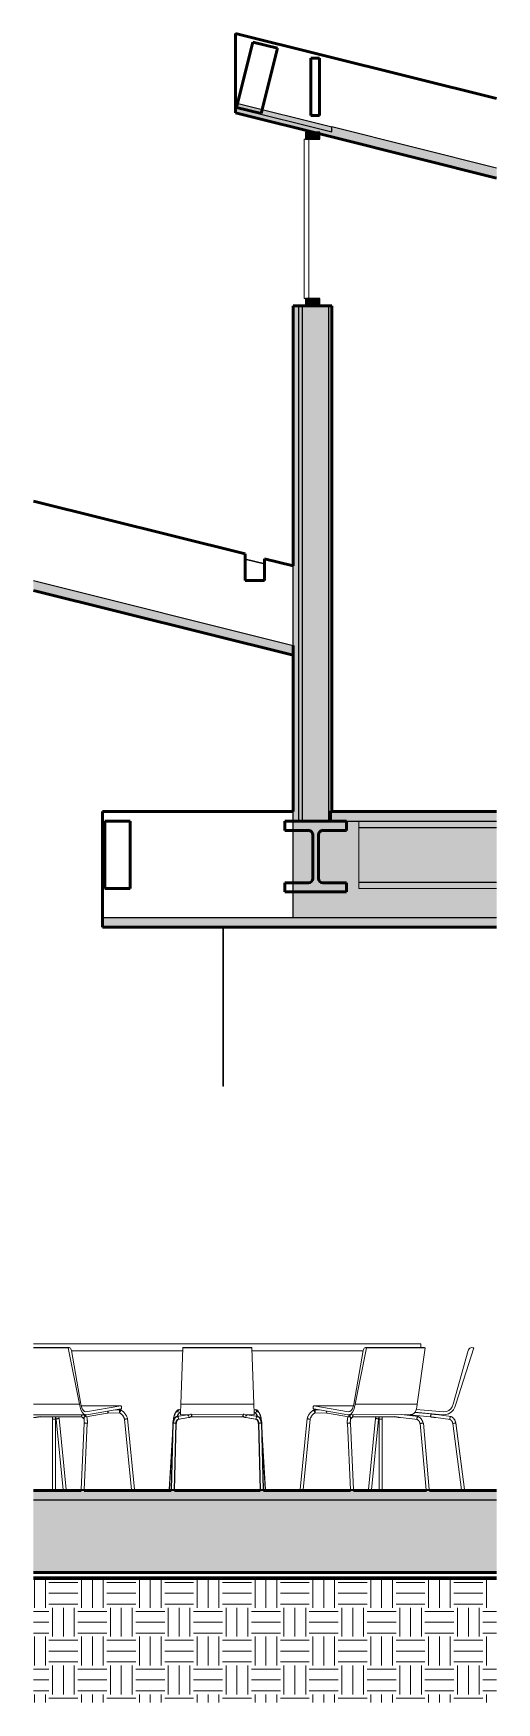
# Model space of a CAD drawing. Header units: inches. Extents: x 121 to 1843, y 681 to 1743.
# Drawn here: x 120.6 to 216.6, y 1396.2 to 1742.8 of the extents above; entities outside this region: 1.
import ezdxf

# ---------------------------------------------------------------- set-up
doc = ezdxf.new("R2010")
doc.units = ezdxf.units.IN
doc.header["$MEASUREMENT"] = 0
for name, color, linetype, lineweight in [('A-CLNG', 13, 'Continuous', 18), ('A-CLNG-PATT', 13, 'Continuous', 50), ('A-FLOR', 192, 'Continuous', 13), ('A-FLOR-MCUT', 51, 'Continuous', 25), ('A-FLOR-PATT', 8, 'Continuous', 50), ('A-GLAZ-CURT', 52, 'Continuous', 13), ('A-GLAZ-CWMG', 51, 'Continuous', 13), ('A-ROOF', 132, 'Continuous', 25), ('A-ROOF-PATT', 132, 'Continuous', 50), ('A-WALL', 113, 'Continuous', 25), ('A-WALL-PATT', 111, 'Continuous', 50), ('C-BLDG-PADS', 91, 'Continuous', 13), ('C-TOPO', 7, 'Continuous', 13), ('E-LITE-EQPM', 33, 'Continuous', 18), ('I-FURN', 30, 'Continuous', 18), ('S-BEAM', 12, 'Continuous', 25)]:
    doc.layers.add(name, color=color, linetype=linetype, lineweight=lineweight)

# ---------------------------------------------------------------- blocks, each defined once
blk = doc.blocks.new('Round Dining1 - Round Dining-5172731-Wall Section K - 2')
at = {"layer": 'I-FURN'}
blk.add_line((200.9, 1469.95), (200.9, 1470.74), dxfattribs=at)
at = {"layer": 'I-FURN', "flags": 128}
for points in [[(120.56, 1470.74), (120.78, 1470.74), (122.91, 1470.74), (125.46, 1470.74), (128.41, 1470.74), (131.71, 1470.74), (135.33, 1470.74), (139.23, 1470.74), (143.35, 1470.74), (147.66, 1470.74), (152.1, 1470.74), (156.63, 1470.74), (161.17, 1470.74), (165.69, 1470.74), (170.14, 1470.74), (174.45, 1470.74), (178.57, 1470.74), (182.47, 1470.74), (186.09, 1470.74), (189.39, 1470.74), (192.34, 1470.74), (194.89, 1470.74), (197.02, 1470.74), (198.7, 1470.74), (199.92, 1470.74), (200.65, 1470.74), (200.9, 1470.74)], [(151.53, 1469.24), (147.66, 1469.24), (143.35, 1469.24), (139.23, 1469.24), (135.33, 1469.24), (131.71, 1469.24), (128.44, 1469.24)], [(188.99, 1469.24), (186.09, 1469.24), (182.47, 1469.24), (178.57, 1469.24), (174.45, 1469.24), (170.14, 1469.24), (165.89, 1469.24)]]:
    blk.add_lwpolyline(points, dxfattribs=at)
blk = doc.blocks.new('Dining Chair Bombito - S-059-3800343-Wall Section K - 2')
at = {"layer": 'I-FURN'}
for p, q in [((125.29, 1455.08), (126.72, 1440.43)), ((127.35, 1440.49), (125.92, 1455.2)), ((127.35, 1440.49), (125.92, 1455.2)), ((126.72, 1440.48), (126.72, 1440.24)), ((126.74, 1440.49), (126.74, 1440.24)), ((127.03, 1440.49), (127.05, 1440.49)), ((127.05, 1440.49), (127.08, 1440.49)), ((127.08, 1440.49), (127.37, 1440.49)), ((127.37, 1440.24), (127.37, 1440.49))]:
    blk.add_line(p, q, dxfattribs=at)
at = {"layer": 'I-FURN', "flags": 128}
for points in [[(125.13, 1455.54), (125.14, 1455.51), (125.18, 1455.42), (125.21, 1455.34), (125.24, 1455.25), (125.27, 1455.16), (125.29, 1455.08)], [(125.92, 1455.2), (125.89, 1455.31), (125.85, 1455.42), (125.81, 1455.53)], [(125.92, 1455.2), (125.89, 1455.31), (125.86, 1455.42), (125.82, 1455.53)]]:
    blk.add_lwpolyline(points, dxfattribs=at)
at = {"layer": 'I-FURN'}
for start_param, end_param in [(2.216819, 3.442173), (1.565598, 2.216819), (0.122424, 0.966206)]:
    blk.add_ellipse((127.04, 1440.46), major_axis=(0.313, 0.031), ratio=0.057163, start_param=start_param, end_param=end_param, dxfattribs=at)
for points in [[(125.42, 1455.14), (125.39, 1455.13), (125.34, 1455.11), (125.3, 1455.09), (125.29, 1455.08), (125.3, 1455.08)], [(125.92, 1455.2), (125.92, 1455.2), (125.92, 1455.19), (125.92, 1455.19)]]:
    blk.add_open_spline(points, degree=3, dxfattribs=at)
blk.add_open_spline([(125.92, 1455.2), (125.92, 1455.2), (125.91, 1455.2), (125.89, 1455.21), (125.82, 1455.21), (125.71, 1455.2), (125.56, 1455.17), (125.46, 1455.15), (125.42, 1455.14)], degree=3, knots=[0.2947318, 0.2947318, 0.2947318, 0.2947318, 0.3333333, 0.4444444, 0.5555556, 0.6666667, 0.8333333, 1, 1, 1, 1], dxfattribs=at)
blk = doc.blocks.new('Dining Chair Bombito - S-059-5170358-Wall Section K - 2')
at = {"layer": 'I-FURN'}
for p, q in [((135.87, 1456.29), (138.37, 1456.4)), ((138.35, 1457.03), (137.54, 1456.99)), ((138.72, 1456.21), (138.73, 1456.2)), ((130.64, 1455.54), (130.67, 1455.5)), ((131.7, 1455.35), (131.7, 1455.33)), ((139.44, 1455.14), (139.46, 1455.08)), ((139.46, 1455.08), (140.93, 1440.43)), ((141.55, 1440.49), (140.08, 1455.2))]:
    blk.add_line(p, q, dxfattribs=at)
at = {"layer": 'I-FURN', "flags": 128}
for points in [[(140.08, 1455.2), (140.05, 1455.31), (140.01, 1455.43), (139.96, 1455.54), (139.92, 1455.65), (139.87, 1455.75), (139.81, 1455.86), (139.75, 1455.96), (139.69, 1456.06), (139.62, 1456.16), (139.55, 1456.25), (139.48, 1456.34), (139.4, 1456.43), (139.32, 1456.51), (139.24, 1456.6), (139.15, 1456.67), (139.06, 1456.75), (138.97, 1456.82), (138.87, 1456.88), (138.77, 1456.94), (138.67, 1457), (138.64, 1457.02)], [(121.61, 1455.53), (121.57, 1455.53), (121.53, 1455.52), (121.49, 1455.51), (121.44, 1455.51), (121.4, 1455.5), (121.35, 1455.49), (121.3, 1455.48), (121.24, 1455.47), (121.19, 1455.47), (121.13, 1455.46), (121.07, 1455.45), (121.02, 1455.44), (120.95, 1455.44), (120.89, 1455.43), (120.83, 1455.42), (120.77, 1455.41), (120.72, 1455.41)], [(124.52, 1455.54), (124.51, 1455.52), (124.51, 1455.42), (124.51, 1455.32), (124.51, 1455.22), (124.51, 1455.14)], [(139.19, 1455.68), (139.2, 1455.66), (139.25, 1455.58), (139.29, 1455.5), (139.33, 1455.41)]]:
    blk.add_lwpolyline(points, dxfattribs=at)
at = {"layer": 'I-FURN'}
for centre, major_axis, ratio, start_param, end_param in [((138.36, 1456.71), (-0.013, 0.315), 0.292832, 6.168847, 6.283185), ((138.36, 1456.71), (-0.013, 0.315), 0.292832, 3.027254, 3.289054), ((138.49, 1456.74), (0.148, 0.278), 0.328869, 0, 0.158323), ((124.86, 1440.46), (0.315, 0.001), 0.112374, 0, 0.093328), ((141.24, 1440.46), (0.313, 0.031), 0.052271, 3.141593, 3.245585)]:
    blk.add_ellipse(centre, major_axis=major_axis, ratio=ratio, start_param=start_param, end_param=end_param, dxfattribs=at)
for points in [[(124.51, 1455.14), (124.51, 1455.14), (124.51, 1455.14), (124.51, 1455.14)], [(125.14, 1455.14), (125.14, 1455.14), (125.13, 1455.14), (125.13, 1455.14)], [(139.46, 1455.08), (139.46, 1455.08), (139.46, 1455.08), (139.47, 1455.08)], [(140.08, 1455.2), (140.08, 1455.2), (140.08, 1455.2), (140.08, 1455.2)]]:
    blk.add_open_spline(points, degree=3, dxfattribs=at)
blk = doc.blocks.new('Dining Chair Bombito - S-059-V1-Wall Section K - 2')
at = {"layer": 'I-FURN'}
for p, q in [((165.87, 1469.94), (151.56, 1469.95)), ((165.87, 1469.86), (151.56, 1469.88)), ((151.56, 1469.88), (151.56, 1469.86)), ((166.29, 1458.16), (165.87, 1469.86)), ((152.44, 1456), (150.25, 1455.61)), ((150.77, 1456.4), (151.08, 1456.38)), ((151.1, 1457.01), (150.81, 1457.02)), ((151.06, 1456.01), (166.37, 1455.99)), ((152.55, 1456), (152.77, 1455.67)), ((153.29, 1456.03), (153.21, 1456.15)), ((166.29, 1458.16), (156.6, 1458.17)), ((164.14, 1456.15), (164.05, 1456.03)), ((164.58, 1455.67), (164.79, 1456)), ((167.1, 1455.61), (164.91, 1456)), ((166.54, 1457.02), (166.33, 1457.01)), ((166.36, 1456.38), (166.58, 1456.4)), ((149.54, 1454.22), (149.18, 1440.45)), ((149.63, 1455.18), (149.61, 1454.83)), ((149.81, 1440.43), (150.17, 1454.2)), ((150.14, 1453.08), (150.2, 1454.15)), ((150.36, 1454.99), (152.73, 1455.41)), ((153.21, 1455.54), (164.22, 1455.54)), ((164.62, 1455.41), (166.99, 1454.99)), ((167.3, 1454.23), (167.66, 1440.43)), ((167.87, 1454.67), (167.84, 1455.18)), ((168.29, 1440.45), (167.93, 1454.25)), ((168.68, 1440.48), (167.96, 1453.04)), ((149.44, 1451.81), (148.79, 1440.48)), ((148.77, 1440.49), (148.77, 1440.24)), ((149.09, 1440.49), (149.1, 1440.49)), ((149.17, 1440.46), (149.17, 1440.24)), ((149.33, 1440.46), (149.73, 1440.46)), ((149.8, 1440.24), (149.33, 1440.24)), ((149.8, 1440.24), (149.8, 1440.46)), ((167.65, 1440.46), (167.65, 1440.24)), ((168.1, 1440.46), (168.28, 1440.46)), ((168.28, 1440.24), (168.1, 1440.24)), ((168.28, 1440.24), (168.28, 1440.46)), ((168.68, 1440.24), (168.68, 1440.49))]:
    blk.add_line(p, q, dxfattribs=at)
at = {"layer": 'I-FURN', "flags": 128}
for points in [[(151.56, 1469.88), (151.56, 1469.94), (151.56, 1469.95)], [(150.6, 1457.02), (150.53, 1456.96), (150.46, 1456.9), (150.4, 1456.83), (150.33, 1456.76), (150.27, 1456.69), (150.21, 1456.62), (150.16, 1456.54), (150.1, 1456.45), (150.05, 1456.37), (150, 1456.28), (149.95, 1456.19), (149.91, 1456.1), (149.87, 1456), (149.83, 1455.9), (149.79, 1455.8), (149.76, 1455.7), (149.73, 1455.6), (149.7, 1455.49), (149.67, 1455.38), (149.65, 1455.27), (149.63, 1455.18)], [(150.99, 1456.52), (150.94, 1456.48), (150.89, 1456.44), (150.85, 1456.4), (150.8, 1456.35), (150.76, 1456.3), (150.72, 1456.24), (150.68, 1456.18), (150.63, 1456.12), (150.59, 1456.05), (150.56, 1455.98), (150.52, 1455.91), (150.48, 1455.84), (150.45, 1455.76), (150.42, 1455.68), (150.4, 1455.64)], [(153.35, 1455.86), (153.33, 1455.73), (153.28, 1455.64), (153.23, 1455.59), (153.19, 1455.55), (153.15, 1455.53), (153.12, 1455.51), (153.08, 1455.5), (153.05, 1455.49), (153.02, 1455.48), (152.99, 1455.47), (152.95, 1455.46), (152.91, 1455.45), (152.88, 1455.44), (152.84, 1455.43), (152.8, 1455.42), (152.75, 1455.42), (152.73, 1455.41)], [(153.35, 1455.86), (153.32, 1455.98), (153.31, 1456)], [(164, 1455.86), (164.03, 1455.98), (164.04, 1456)], [(164, 1455.86), (164.02, 1455.73), (164.07, 1455.64), (164.12, 1455.59), (164.16, 1455.55), (164.2, 1455.53), (164.23, 1455.51), (164.26, 1455.5), (164.3, 1455.49), (164.33, 1455.48), (164.36, 1455.47), (164.4, 1455.46), (164.43, 1455.45), (164.47, 1455.44), (164.51, 1455.43), (164.55, 1455.42), (164.59, 1455.42), (164.62, 1455.41)], [(166.37, 1456), (166.36, 1456.02), (166.36, 1456.21), (166.35, 1456.54), (166.33, 1456.99), (166.31, 1457.55), (166.29, 1458.16)], [(166.51, 1456.5), (166.55, 1456.46), (166.6, 1456.41), (166.64, 1456.37), (166.69, 1456.32), (166.73, 1456.26), (166.77, 1456.2), (166.82, 1456.14), (166.86, 1456.08), (166.9, 1456.01), (166.93, 1455.94), (166.97, 1455.86), (167, 1455.79), (167.04, 1455.71), (167.07, 1455.63)], [(166.91, 1456.98), (166.98, 1456.92), (167.04, 1456.86), (167.11, 1456.79)], [(167.11, 1456.79), (167.17, 1456.72), (167.23, 1456.65), (167.29, 1456.57), (167.34, 1456.49), (167.4, 1456.4), (167.45, 1456.32), (167.49, 1456.23), (167.54, 1456.13), (167.58, 1456.04), (167.62, 1455.94), (167.66, 1455.84), (167.7, 1455.74), (167.73, 1455.64), (167.76, 1455.53), (167.78, 1455.42), (167.81, 1455.31), (167.83, 1455.2), (167.84, 1455.18)], [(150.24, 1455.57), (150.2, 1455.53), (150.15, 1455.5), (150.11, 1455.46), (150.07, 1455.42), (150.03, 1455.38), (150, 1455.34), (149.96, 1455.3), (149.93, 1455.25), (149.9, 1455.2), (149.87, 1455.15), (149.84, 1455.1), (149.81, 1455.05), (149.79, 1455), (149.76, 1454.94), (149.74, 1454.89), (149.72, 1454.83), (149.7, 1454.77), (149.68, 1454.71), (149.66, 1454.65), (149.65, 1454.59), (149.63, 1454.53), (149.62, 1454.47), (149.61, 1454.4), (149.6, 1454.34), (149.59, 1454.28), (149.58, 1454.22)], [(150.59, 1455.05), (150.58, 1455.03), (150.56, 1455.02), (150.54, 1455), (150.52, 1454.98), (150.5, 1454.96), (150.49, 1454.94), (150.47, 1454.92), (150.45, 1454.89), (150.43, 1454.86), (150.41, 1454.83), (150.39, 1454.8), (150.37, 1454.77), (150.36, 1454.73), (150.34, 1454.7), (150.33, 1454.66), (150.31, 1454.62), (150.3, 1454.58), (150.28, 1454.53), (150.27, 1454.49), (150.26, 1454.44), (150.25, 1454.4), (150.24, 1454.35), (150.23, 1454.3), (150.22, 1454.25), (150.22, 1454.2), (150.21, 1454.16)], [(166.95, 1455.05), (166.97, 1455.03), (166.98, 1455.02), (167, 1455), (167.02, 1454.98), (167.04, 1454.96), (167.06, 1454.94), (167.08, 1454.92), (167.1, 1454.89), (167.11, 1454.86), (167.13, 1454.83), (167.15, 1454.8), (167.17, 1454.77), (167.19, 1454.73), (167.2, 1454.7), (167.22, 1454.66), (167.23, 1454.62), (167.25, 1454.58), (167.26, 1454.53), (167.27, 1454.49), (167.28, 1454.44), (167.3, 1454.4), (167.31, 1454.35), (167.31, 1454.3), (167.32, 1454.25), (167.33, 1454.2), (167.33, 1454.16)], [(167.3, 1455.57), (167.35, 1455.53), (167.39, 1455.5), (167.43, 1455.46), (167.47, 1455.42), (167.51, 1455.38), (167.55, 1455.34), (167.58, 1455.3), (167.61, 1455.25), (167.65, 1455.2), (167.68, 1455.15), (167.7, 1455.1), (167.73, 1455.05), (167.76, 1455), (167.78, 1454.94), (167.8, 1454.89), (167.83, 1454.83), (167.85, 1454.77), (167.86, 1454.71), (167.88, 1454.65), (167.9, 1454.59), (167.91, 1454.53), (167.92, 1454.47), (167.94, 1454.4), (167.94, 1454.34), (167.95, 1454.28), (167.96, 1454.22)]]:
    blk.add_lwpolyline(points, dxfattribs=at)
at = {"layer": 'I-FURN'}
for centre, major_axis, ratio, start_param, end_param in [((150.79, 1456.77), (-0.193, 0.249), 0.72766, 5.31145, 7.354729), ((150.79, 1456.77), (-0.193, 0.249), 0.72766, 1.071544, 1.405144), ((150.79, 1456.71), (0.019, 0.314), 0.751366, 6.16857, 7.739366), ((150.79, 1456.71), (0.019, 0.314), 0.751366, 1.937145, 1.97978), ((166.56, 1456.71), (-0.019, 0.314), 0.751366, 6.07945, 6.397801), ((166.71, 1456.74), (0.2, 0.243), 0.718344, 4.374311, 5.232754), ((166.71, 1456.74), (0.2, 0.243), 0.718344, 0, 0.336546), ((166.71, 1456.74), (0.2, 0.243), 0.718344, 5.232754, 6.279951), ((149.86, 1454.21), (-0.315, 0.008), 0.129022, 4.042676, 5.251696), ((149.9, 1454.19), (-0.314, 0.029), 0.132081, 3.759158, 4.207435), ((149.9, 1454.19), (-0.314, 0.029), 0.132081, 2.638814, 3.759158), ((150.3, 1455.3), (-0.055, 0.31), 0.784125, 0.11962, 0.232846), ((150.3, 1455.3), (-0.055, 0.31), 0.784125, 5.760655, 6.38841), ((150.42, 1455.31), (-0.177, 0.261), 0.763027, 4.234587, 5.723783), ((150.42, 1455.31), (-0.177, 0.261), 0.763027, 3.449189, 4.234587), ((167.04, 1455.3), (0.055, 0.31), 0.784125, 0.091115, 0.941973), ((167.13, 1455.31), (0.177, 0.261), 0.763027, 6.237389, 7.284586), ((167.61, 1454.24), (0.315, 0.008), 0.129022, 1.74923, 1.82334), ((167.61, 1454.24), (0.315, 0.008), 0.129022, 1.123089, 1.744233), ((167.65, 1454.19), (0.314, 0.029), 0.132081, 5.841136, 7.577081), ((149.5, 1440.44), (-0.315, 0.008), 0.129022, 3.353829, 5.971823), ((149.5, 1440.44), (-0.315, 0.008), 0.129022, 2.83023, 3.353829), ((167.97, 1440.44), (0.315, 0.008), 0.129022, 0.049563, 1.137999), ((168.37, 1440.46), (0.314, 0.018), 0.096779, 4.737169, 5.631595), ((168.37, 1440.46), (0.314, 0.018), 0.096779, 5.631595, 6.283185)]:
    blk.add_ellipse(centre, major_axis=major_axis, ratio=ratio, start_param=start_param, end_param=end_param, dxfattribs=at)
blk.add_open_spline([(167.77, 1455.14), (167.75, 1455.13), (167.72, 1455.12), (167.69, 1455.11)], degree=3, dxfattribs=at)
blk.add_open_spline([(167.84, 1455.18), (167.84, 1455.18), (167.83, 1455.16), (167.81, 1455.15), (167.77, 1455.14)], degree=3, knots=[0.7777778, 0.7777778, 0.7777778, 0.7777778, 0.8333333, 1, 1, 1, 1], dxfattribs=at)
blk = doc.blocks.new('Dining Chair Bombito - S-059-V2-Wall Section K - 2')
at = {"layer": 'I-FURN'}
for p, q in [((127.98, 1469.94), (120.57, 1469.95)), ((127.8, 1469.86), (120.57, 1469.87)), ((130.13, 1458.16), (127.8, 1469.86)), ((128.44, 1469.3), (130.4, 1458.16)), ((130.13, 1458.16), (120.57, 1458.18)), ((120.57, 1456), (131.51, 1455.99)), ((138.68, 1457.82), (130.48, 1457.83)), ((138.68, 1457.82), (130.48, 1457.83)), ((131.53, 1455.53), (131.11, 1455.94)), ((131.47, 1456.58), (138.68, 1457.82)), ((131.5, 1455.58), (135.88, 1456.29)), ((138.7, 1457.19), (131.62, 1456)), ((135.87, 1456.29), (138.37, 1456.4)), ((138.35, 1457.03), (137.54, 1456.99)), ((120.57, 1455.39), (120.72, 1455.41)), ((121.51, 1455.54), (130.64, 1455.54)), ((121.65, 1455.54), (121.96, 1455.6)), ((124.51, 1455.14), (124.54, 1440.46)), ((125.17, 1440.46), (125.14, 1455.14)), ((131.1, 1454.26), (130.46, 1440.45)), ((130.67, 1455.5), (131.09, 1455.08)), ((131.09, 1440.42), (131.73, 1454.23)), ((139.46, 1455.08), (140.93, 1440.43)), ((141.55, 1440.49), (140.08, 1455.2)), ((124.53, 1440.49), (124.53, 1440.24)), ((124.53, 1440.49), (124.71, 1440.49)), ((125.16, 1440.24), (125.16, 1440.49)), ((130.45, 1440.46), (130.45, 1440.24)), ((130.45, 1440.46), (131.03, 1440.46)), ((131.03, 1440.24), (130.45, 1440.24)), ((131.08, 1440.24), (131.03, 1440.24)), ((131.08, 1440.24), (131.08, 1440.46)), ((140.94, 1440.49), (140.94, 1440.24)), ((141.5, 1440.49), (141.52, 1440.49)), ((141.53, 1440.49), (141.57, 1440.49)), ((141.57, 1440.24), (141.57, 1440.49))]:
    blk.add_line(p, q, dxfattribs=at)
at = {"layer": 'I-FURN', "flags": 128}
for points in [[(128.44, 1469.3), (128.39, 1469.49), (128.32, 1469.67), (128.23, 1469.8), (128.12, 1469.89), (128.01, 1469.93), (127.9, 1469.92), (127.8, 1469.86)], [(131.62, 1456), (131.29, 1456.02), (130.96, 1456.21), (130.67, 1456.54), (130.42, 1456.99), (130.24, 1457.55), (130.13, 1458.16)], [(131.47, 1456.58), (131.19, 1456.67), (130.93, 1456.9), (130.7, 1457.24), (130.52, 1457.67), (130.4, 1458.16)], [(130.57, 1455.74), (130.59, 1455.85), (130.63, 1455.94), (130.68, 1456)], [(130.57, 1455.74), (130.59, 1455.62), (130.63, 1455.54), (130.67, 1455.5)], [(138.35, 1456.46), (138.42, 1456.42), (138.5, 1456.37), (138.57, 1456.32), (138.65, 1456.27), (138.72, 1456.21), (138.79, 1456.15), (138.85, 1456.09), (138.92, 1456.02), (138.98, 1455.96), (139.04, 1455.89), (139.09, 1455.81), (139.15, 1455.74), (139.2, 1455.66), (139.25, 1455.58), (139.29, 1455.5), (139.33, 1455.41), (139.37, 1455.32), (139.41, 1455.24), (139.44, 1455.15), (139.46, 1455.08)], [(140.08, 1455.2), (140.05, 1455.31), (140.01, 1455.43), (139.96, 1455.54), (139.92, 1455.65), (139.87, 1455.75), (139.81, 1455.86), (139.75, 1455.96), (139.69, 1456.06), (139.62, 1456.16), (139.55, 1456.25), (139.48, 1456.34), (139.4, 1456.43), (139.32, 1456.51), (139.24, 1456.6), (139.15, 1456.67), (139.06, 1456.75), (138.97, 1456.82), (138.87, 1456.88), (138.77, 1456.94), (138.67, 1457), (138.64, 1457.02)], [(138.7, 1457.19), (138.74, 1457.2), (138.78, 1457.22), (138.81, 1457.27), (138.83, 1457.32), (138.85, 1457.39), (138.86, 1457.47), (138.85, 1457.54), (138.84, 1457.62), (138.82, 1457.68), (138.79, 1457.74), (138.76, 1457.78), (138.72, 1457.81), (138.68, 1457.82)], [(121.65, 1455.54), (121.61, 1455.53), (121.57, 1455.53), (121.53, 1455.52), (121.49, 1455.51), (121.44, 1455.51), (121.4, 1455.5), (121.35, 1455.49), (121.3, 1455.48), (121.24, 1455.47), (121.19, 1455.47), (121.13, 1455.46), (121.07, 1455.45), (121.02, 1455.44), (120.95, 1455.44), (120.89, 1455.43), (120.83, 1455.42), (120.77, 1455.41), (120.72, 1455.41)], [(124.52, 1455.54), (124.51, 1455.52), (124.51, 1455.42), (124.51, 1455.32), (124.51, 1455.22), (124.51, 1455.14)], [(125.14, 1455.5), (125.14, 1455.4), (125.14, 1455.3), (125.14, 1455.2), (125.14, 1455.14)], [(131.08, 1455.26), (131.08, 1455.24), (131.08, 1455.22), (131.09, 1455.2), (131.09, 1455.17), (131.09, 1455.15), (131.09, 1455.12), (131.1, 1455.08), (131.1, 1455.05), (131.1, 1455.01), (131.1, 1454.98), (131.11, 1454.94), (131.11, 1454.89), (131.11, 1454.85), (131.11, 1454.81), (131.11, 1454.76), (131.12, 1454.71), (131.12, 1454.66), (131.12, 1454.61), (131.12, 1454.56), (131.12, 1454.51), (131.12, 1454.46), (131.12, 1454.4), (131.13, 1454.35), (131.13, 1454.29), (131.13, 1454.24), (131.13, 1454.18)], [(131.7, 1455.35), (131.71, 1455.33), (131.71, 1455.3), (131.71, 1455.27), (131.72, 1455.24), (131.72, 1455.2), (131.72, 1455.17), (131.72, 1455.13), (131.73, 1455.09), (131.73, 1455.05), (131.73, 1455.01), (131.74, 1454.97), (131.74, 1454.93), (131.74, 1454.88), (131.74, 1454.83), (131.74, 1454.78), (131.75, 1454.74), (131.75, 1454.68), (131.75, 1454.63), (131.75, 1454.58), (131.75, 1454.53), (131.75, 1454.47), (131.75, 1454.42), (131.76, 1454.36), (131.76, 1454.3), (131.76, 1454.24), (131.76, 1454.19)]]:
    blk.add_lwpolyline(points, dxfattribs=at)
at = {"layer": 'I-FURN'}
for centre, major_axis, ratio, start_param, end_param in [((131.19, 1455.85), (-0.052, 0.311), 0.818112, 4.783344, 5.045132), ((131.19, 1455.85), (-0.052, 0.311), 0.818112, 3.997935, 4.259716), ((131.19, 1455.85), (-0.052, 0.311), 0.818112, 4.521534, 4.783333), ((131.19, 1455.85), (-0.052, 0.311), 0.818112, 4.259734, 4.52153), ((138.36, 1456.71), (-0.013, 0.315), 0.292832, 4.598051, 6.283185), ((138.36, 1456.71), (-0.013, 0.315), 0.292832, 3.027254, 3.643984), ((138.49, 1456.74), (0.148, 0.278), 0.328869, 3.561715, 4.870712), ((138.49, 1456.74), (0.148, 0.278), 0.328869, 4.870712, 7.635129), ((138.36, 1456.71), (-0.013, 0.315), 0.292832, 4.011238, 4.598051), ((131.31, 1455.3), (0.223, 0.223), 0.988343, 0.448016, 2.369614), ((131.31, 1455.3), (0.223, 0.223), 0.988343, 2.369614, 3.155012), ((131.39, 1455.31), (0.312, 0.046), 0.93025, 6.125183, 9.266776), ((131.39, 1455.31), (0.312, 0.046), 0.93025, 2.983591, 3.192837), ((131.42, 1454.24), (-0.315, 0.015), 0.123286, 4.854685, 6.367287), ((131.44, 1454.19), (0.315, 0.003), 0.161027, 6.224654, 8.294257), ((131.19, 1455.85), (-0.052, 0.311), 0.818112, 3.910079, 3.997905), ((131.44, 1454.19), (0.315, 0.003), 0.161027, 5.85273, 6.224654), ((124.86, 1440.46), (0.315, 0.001), 0.112374, 4.730518, 4.890927), ((124.86, 1440.46), (0.315, 0.001), 0.112374, 4.900844, 6.376513), ((130.78, 1440.44), (-0.315, 0.015), 0.123286, 4.017049, 6.105488), ((130.78, 1440.44), (-0.315, 0.015), 0.123286, 3.487494, 3.829216), ((130.78, 1440.44), (-0.315, 0.015), 0.123286, 2.923916, 3.487494), ((141.24, 1440.46), (0.313, 0.031), 0.052271, 3.141593, 5.078181), ((141.24, 1440.46), (0.313, 0.031), 0.052271, 5.078181, 5.729402)]:
    blk.add_ellipse(centre, major_axis=major_axis, ratio=ratio, start_param=start_param, end_param=end_param, dxfattribs=at)
for points, knots in [([(135.88, 1456.29), (135.89, 1456.29), (135.91, 1456.3), (135.95, 1456.32), (135.99, 1456.36), (136.02, 1456.42), (136.04, 1456.5), (136.04, 1456.55), (136.04, 1456.58)], [0.5598632, 0.5598632, 0.5598632, 0.5598632, 0.5833333, 0.6666667, 0.75, 0.8333333, 0.9166667, 1, 1, 1, 1]), ([(140.08, 1455.2), (140.08, 1455.2), (140.09, 1455.2), (140.03, 1455.17), (139.94, 1455.15), (139.88, 1455.14)], [0.5555556, 0.5555556, 0.5555556, 0.5555556, 0.6666667, 0.8333333, 1, 1, 1, 1])]:
    blk.add_open_spline(points, degree=3, knots=knots, dxfattribs=at)
for points in [[(136.04, 1456.58), (136.04, 1456.63), (136.03, 1456.69), (136.02, 1456.74)], [(125.13, 1455.14), (125.14, 1455.14), (125.13, 1455.12), (125.08, 1455.1), (125.01, 1455.08), (124.91, 1455.07), (124.79, 1455.07), (124.69, 1455.08), (124.59, 1455.09), (124.53, 1455.11), (124.51, 1455.13), (124.51, 1455.14)], [(124.51, 1455.14), (124.51, 1455.14), (124.51, 1455.14), (124.51, 1455.14)], [(139.88, 1455.14), (139.85, 1455.13), (139.78, 1455.11), (139.67, 1455.09), (139.57, 1455.08), (139.5, 1455.07), (139.46, 1455.07), (139.46, 1455.08), (139.46, 1455.08)]]:
    blk.add_open_spline(points, degree=3, dxfattribs=at)
blk = doc.blocks.new('Dining Chair Bombito - S-059-V3-Wall Section K - 2')
at = {"layer": 'I-FURN'}
for p, q in [((211.93, 1469.86), (208.16, 1458.16)), ((211.92, 1469.86), (211.93, 1469.88)), ((210.74, 1469.32), (207.66, 1458.18)), ((207.66, 1458.16), (210.74, 1469.3)), ((197.85, 1456.02), (202.93, 1455.54)), ((202.99, 1456.16), (199.68, 1456.48)), ((205.45, 1456), (199.7, 1456.5)), ((205.7, 1456.59), (199.99, 1457.11)), ((199.99, 1457.09), (205.7, 1456.58)), ((203.03, 1456.16), (202.99, 1456.16)), ((207.19, 1455.62), (204.15, 1456.03)), ((205.7, 1456.58), (205.7, 1456.59)), ((191.51, 1455.2), (190.07, 1440.49)), ((191.51, 1455.2), (190.08, 1440.49)), ((190.71, 1440.43), (192.13, 1455.08)), ((204.06, 1455.41), (207.1, 1454.99)), ((207.19, 1455.62), (207.17, 1455.62)), ((207.2, 1454.88), (207.22, 1454.85)), ((207.55, 1454.2), (209.35, 1440.4)), ((209.97, 1440.48), (208.17, 1454.28)), ((209.99, 1440.48), (208.2, 1454.25)), ((190.06, 1440.49), (190.06, 1440.24)), ((190.06, 1440.49), (190.35, 1440.49)), ((190.35, 1440.49), (190.37, 1440.49)), ((190.37, 1440.49), (190.4, 1440.49)), ((190.69, 1440.24), (190.69, 1440.49)), ((190.71, 1440.24), (190.71, 1440.48)), ((209.36, 1440.46), (209.36, 1440.24)), ((209.68, 1440.46), (209.76, 1440.46)), ((209.76, 1440.46), (209.99, 1440.46)), ((209.99, 1440.24), (209.99, 1440.46)), ((210, 1440.46), (210.01, 1440.46)), ((210.01, 1440.24), (210.01, 1440.46))]:
    blk.add_line(p, q, dxfattribs=at)
at = {"layer": 'I-FURN', "flags": 128}
for points in [[(211.93, 1469.86), (211.72, 1469.92), (211.51, 1469.93), (211.3, 1469.89), (211.11, 1469.8), (210.95, 1469.67), (210.82, 1469.49), (210.74, 1469.3)], [(204.15, 1456.03), (204.09, 1456.04), (204.04, 1456.05), (203.98, 1456.06), (203.92, 1456.06), (203.85, 1456.07), (203.79, 1456.08), (203.73, 1456.09), (203.66, 1456.09), (203.6, 1456.1), (203.53, 1456.11), (203.46, 1456.12), (203.39, 1456.12), (203.32, 1456.13), (203.25, 1456.14), (203.19, 1456.15), (203.12, 1456.15), (203.05, 1456.16), (202.99, 1456.16)], [(204.15, 1456.03), (204.09, 1456.04), (204.04, 1456.05), (203.98, 1456.06), (203.92, 1456.06), (203.85, 1456.07), (203.79, 1456.08), (203.73, 1456.09), (203.66, 1456.09), (203.6, 1456.1), (203.53, 1456.11), (203.46, 1456.12), (203.39, 1456.12), (203.32, 1456.13), (203.25, 1456.14), (203.19, 1456.15), (203.17, 1456.15)], [(208.16, 1458.16), (208, 1457.55), (207.68, 1456.99), (207.24, 1456.54), (206.7, 1456.21), (206.09, 1456.02), (205.45, 1456)], [(207.66, 1458.16), (207.45, 1457.67), (207.13, 1457.24), (206.71, 1456.9), (206.23, 1456.67), (205.7, 1456.58)], [(191.61, 1455.54), (191.61, 1455.52), (191.57, 1455.41), (191.54, 1455.3), (191.51, 1455.2)], [(191.62, 1455.54), (191.59, 1455.45), (191.55, 1455.34), (191.52, 1455.23), (191.51, 1455.2)], [(192.13, 1455.08), (192.16, 1455.18), (192.19, 1455.27), (192.22, 1455.35), (192.26, 1455.44), (192.29, 1455.53)], [(204.06, 1455.41), (204.01, 1455.42), (203.95, 1455.42), (203.9, 1455.43), (203.84, 1455.44), (203.78, 1455.45), (203.72, 1455.45), (203.65, 1455.46), (203.59, 1455.47), (203.52, 1455.48), (203.46, 1455.48), (203.39, 1455.49), (203.33, 1455.5), (203.26, 1455.5), (203.19, 1455.51), (203.12, 1455.52), (203.05, 1455.53), (202.99, 1455.53), (202.93, 1455.54)], [(203.71, 1455.45), (203.65, 1455.46), (203.59, 1455.47), (203.52, 1455.48), (203.46, 1455.48), (203.39, 1455.49), (203.33, 1455.5), (203.26, 1455.5), (203.19, 1455.51), (203.12, 1455.52), (203.05, 1455.53), (202.99, 1455.53), (202.93, 1455.54)], [(206.99, 1455.02), (207.02, 1455.01), (207.05, 1454.99), (207.08, 1454.97), (207.11, 1454.95), (207.14, 1454.93), (207.17, 1454.9), (207.2, 1454.88), (207.22, 1454.85), (207.25, 1454.82), (207.28, 1454.79), (207.3, 1454.76), (207.33, 1454.73), (207.35, 1454.69), (207.38, 1454.66), (207.4, 1454.62), (207.42, 1454.58), (207.44, 1454.54), (207.46, 1454.5), (207.47, 1454.46), (207.49, 1454.41), (207.5, 1454.37), (207.52, 1454.33), (207.53, 1454.28), (207.54, 1454.24), (207.55, 1454.19), (207.55, 1454.15)], [(208.17, 1454.29), (208.17, 1454.3), (208.15, 1454.36), (208.14, 1454.43), (208.12, 1454.5), (208.1, 1454.56), (208.08, 1454.62), (208.06, 1454.69), (208.03, 1454.75), (208.01, 1454.81), (207.98, 1454.87), (207.95, 1454.93), (207.91, 1454.99), (207.88, 1455.04), (207.84, 1455.1), (207.8, 1455.15), (207.76, 1455.2), (207.71, 1455.25), (207.67, 1455.3), (207.62, 1455.34), (207.57, 1455.38), (207.52, 1455.42), (207.47, 1455.46), (207.42, 1455.5), (207.37, 1455.53), (207.31, 1455.56), (207.26, 1455.59)], [(208.18, 1454.23), (208.17, 1454.3), (208.15, 1454.36), (208.14, 1454.43), (208.12, 1454.5), (208.1, 1454.56), (208.08, 1454.62), (208.06, 1454.69), (208.03, 1454.75), (208.01, 1454.81), (207.98, 1454.87), (207.95, 1454.93), (207.91, 1454.99), (207.88, 1455.04), (207.84, 1455.1), (207.8, 1455.15), (207.76, 1455.2), (207.71, 1455.25), (207.67, 1455.3), (207.62, 1455.34), (207.57, 1455.38), (207.52, 1455.42), (207.47, 1455.46), (207.42, 1455.5), (207.37, 1455.53), (207.31, 1455.56), (207.26, 1455.59)], [(207.39, 1454.64), (207.4, 1454.62), (207.42, 1454.58)], [(207.48, 1454.45), (207.49, 1454.41), (207.5, 1454.37), (207.52, 1454.33)]]:
    blk.add_lwpolyline(points, dxfattribs=at)
at = {"layer": 'I-FURN'}
for start, end in [(90, 112.0364), (56.3867, 90), (246.3595, 270), (270, 277.288)]:
    blk.add_arc((203.07, 1455.85), 0.315, start, end, dxfattribs=at)
for centre, major_axis, ratio, start_param, end_param in [((202.96, 1455.85), (0.03, 0.314), 0.052457, 4.137784, 4.399566), ((202.96, 1455.85), (0.03, 0.314), 0.052457, 4.399584, 4.66138), ((202.96, 1455.85), (0.03, 0.314), 0.052457, 4.923194, 5.184982), ((202.96, 1455.85), (0.03, 0.314), 0.052457, 4.661383, 4.923182), ((202.96, 1455.85), (0.03, 0.314), 0.052457, 5.44681, 5.867689), ((202.96, 1455.85), (0.03, 0.314), 0.052457, 5.185004, 5.446781), ((202.96, 1455.85), (0.03, 0.314), 0.052457, 3.141624, 3.556178), ((202.96, 1455.85), (0.03, 0.314), 0.052457, 3.090587, 3.14159), ((202.96, 1455.85), (0.03, 0.314), 0.052457, 3.614185, 4.137754), ((207.12, 1455.31), (0.135, 0.284), 0.534836, 1.819925, 3.128922), ((207.12, 1455.31), (0.135, 0.284), 0.534836, 0, 1.819925), ((207.14, 1455.3), (0.043, 0.312), 0.611195, 6.009725, 7.811703), ((207.14, 1455.3), (0.043, 0.312), 0.611195, 6.085758, 6.347557), ((207.86, 1454.19), (0.312, 0.042), 0.092581, 2.175972, 3.223169), ((207.86, 1454.19), (0.312, 0.042), 0.092581, 0.097559, 2.175972), ((207.86, 1454.24), (0.312, 0.041), 0.025743, 6.230272, 6.714064), ((207.86, 1454.19), (0.312, 0.042), 0.092581, 0, 0.081576), ((207.89, 1454.21), (0.312, 0.041), 0.025743, 0.208886, 0.380802), ((207.89, 1454.21), (0.312, 0.041), 0.025743, 5.968472, 6.283185), ((190.39, 1440.46), (-0.313, 0.031), 0.057163, 5.31698, 6.160761), ((190.39, 1440.46), (-0.313, 0.031), 0.057163, 4.066366, 4.717587), ((190.39, 1440.46), (-0.313, 0.031), 0.057163, 2.841012, 4.066366), ((209.66, 1440.44), (0.312, 0.041), 0.025743, 1.779682, 3.088679), ((209.66, 1440.44), (0.312, 0.041), 0.025743, 3.350479, 3.456591), ((209.66, 1440.44), (0.312, 0.041), 0.025743, 1.517883, 1.779682), ((209.66, 1440.44), (0.312, 0.041), 0.025743, 5.444874, 7.515844), ((209.68, 1440.44), (0.312, 0.041), 0.025743, 5.444874, 6.283185)]:
    blk.add_ellipse(centre, major_axis=major_axis, ratio=ratio, start_param=start_param, end_param=end_param, dxfattribs=at)
blk.add_open_spline([(192.01, 1455.14), (191.98, 1455.14), (191.92, 1455.16), (191.81, 1455.18), (191.7, 1455.2), (191.61, 1455.21), (191.54, 1455.21), (191.52, 1455.2), (191.51, 1455.2), (191.51, 1455.2)], degree=3, knots=[0, 0, 0, 0, 0.1111111, 0.2222222, 0.3333333, 0.4444444, 0.5555556, 0.6666667, 0.7052682, 0.7052682, 0.7052682, 0.7052682], dxfattribs=at)
for points in [[(191.52, 1455.19), (191.51, 1455.19), (191.51, 1455.2), (191.51, 1455.2)], [(192.13, 1455.08), (192.14, 1455.08), (192.13, 1455.09), (192.09, 1455.11), (192.04, 1455.13), (192.01, 1455.14)]]:
    blk.add_open_spline(points, degree=3, dxfattribs=at)
blk = doc.blocks.new('Dining Chair Bombito - S-059-V4-Wall Section K - 2')
at = {"layer": 'I-FURN'}
for p, q in [((151.56, 1469.86), (151.14, 1458.16)), ((165.87, 1469.95), (151.56, 1469.94)), ((165.87, 1469.88), (151.56, 1469.86)), ((165.87, 1469.86), (165.87, 1469.88)), ((152.52, 1456), (150.33, 1455.61)), ((150.85, 1456.4), (151.08, 1456.38)), ((151.1, 1457.01), (150.89, 1457.02)), ((151.06, 1455.99), (166.37, 1456.01)), ((159.6, 1458.17), (151.14, 1458.16)), ((152.64, 1455.99), (152.85, 1455.67)), ((153.37, 1456.03), (153.29, 1456.15)), ((164.22, 1456.15), (164.14, 1456.03)), ((164.66, 1455.67), (164.88, 1456)), ((167.18, 1455.61), (164.99, 1456)), ((166.62, 1457.02), (166.33, 1457.01)), ((166.36, 1456.38), (166.66, 1456.4)), ((166.36, 1456.2), (166.36, 1456.23)), ((149.47, 1453.04), (148.75, 1440.48)), ((149.5, 1454.25), (149.14, 1440.45)), ((149.59, 1455.18), (149.56, 1454.67)), ((149.77, 1440.43), (150.13, 1454.23)), ((150.44, 1454.99), (152.81, 1455.41)), ((153.21, 1455.54), (164.22, 1455.54)), ((164.7, 1455.41), (167.07, 1454.99)), ((167.23, 1454.15), (167.29, 1453.08)), ((167.26, 1454.2), (167.62, 1440.43)), ((167.82, 1454.83), (167.8, 1455.18)), ((168.24, 1440.45), (167.89, 1454.22)), ((168.64, 1440.48), (167.99, 1451.81)), ((148.75, 1440.49), (148.75, 1440.24)), ((149.14, 1440.46), (149.14, 1440.24)), ((149.14, 1440.46), (149.32, 1440.46)), ((149.32, 1440.24), (149.14, 1440.24)), ((149.77, 1440.24), (149.77, 1440.46)), ((167.63, 1440.46), (167.63, 1440.24)), ((168.1, 1440.24), (167.63, 1440.24)), ((167.69, 1440.46), (168.1, 1440.46)), ((168.26, 1440.24), (168.26, 1440.46)), ((168.65, 1440.24), (168.65, 1440.49))]:
    blk.add_line(p, q, dxfattribs=at)
at = {"layer": 'I-FURN', "flags": 128}
for points in [[(165.87, 1469.95), (165.87, 1469.94), (165.87, 1469.88)], [(150.52, 1456.98), (150.45, 1456.92), (150.38, 1456.86), (150.32, 1456.79), (150.26, 1456.72), (150.2, 1456.65), (150.14, 1456.57), (150.09, 1456.49), (150.03, 1456.4), (149.98, 1456.32), (149.93, 1456.23), (149.89, 1456.13), (149.85, 1456.04), (149.81, 1455.94), (149.77, 1455.84), (149.73, 1455.74), (149.7, 1455.64), (149.67, 1455.53), (149.64, 1455.42), (149.62, 1455.31), (149.6, 1455.2), (149.59, 1455.18)], [(150.92, 1456.5), (150.88, 1456.46), (150.83, 1456.41), (150.78, 1456.37), (150.74, 1456.32), (150.7, 1456.26), (150.65, 1456.2), (150.61, 1456.14), (150.57, 1456.08), (150.53, 1456.01), (150.5, 1455.94), (150.46, 1455.86), (150.42, 1455.79), (150.39, 1455.71), (150.36, 1455.63)], [(151.14, 1458.16), (151.12, 1457.55), (151.1, 1456.99), (151.08, 1456.54), (151.07, 1456.21), (151.06, 1456.02), (151.06, 1456)], [(153.43, 1455.86), (153.41, 1455.73), (153.36, 1455.64), (153.31, 1455.59), (153.27, 1455.55), (153.23, 1455.53), (153.2, 1455.51), (153.16, 1455.5), (153.13, 1455.49), (153.1, 1455.48), (153.07, 1455.47), (153.03, 1455.46), (153, 1455.45), (152.96, 1455.44), (152.92, 1455.43), (152.88, 1455.42), (152.83, 1455.42), (152.81, 1455.41)], [(153.43, 1455.86), (153.4, 1455.98), (153.39, 1456)], [(164.08, 1455.86), (164.11, 1455.98), (164.12, 1456)], [(164.08, 1455.86), (164.1, 1455.73), (164.15, 1455.64), (164.2, 1455.59), (164.24, 1455.55), (164.28, 1455.53), (164.31, 1455.51), (164.34, 1455.5), (164.38, 1455.49), (164.41, 1455.48), (164.44, 1455.47), (164.48, 1455.46), (164.51, 1455.45), (164.55, 1455.44), (164.59, 1455.43), (164.63, 1455.42), (164.68, 1455.42), (164.7, 1455.41)], [(166.44, 1456.52), (166.49, 1456.48), (166.53, 1456.44), (166.58, 1456.4), (166.62, 1456.35), (166.67, 1456.3), (166.71, 1456.24), (166.75, 1456.18), (166.79, 1456.12), (166.83, 1456.05), (166.87, 1455.98), (166.91, 1455.91), (166.94, 1455.84), (166.98, 1455.76), (167.01, 1455.68), (167.03, 1455.64)], [(166.83, 1457.02), (166.9, 1456.96), (166.97, 1456.9), (167.03, 1456.83), (167.1, 1456.76), (167.16, 1456.69), (167.22, 1456.62), (167.27, 1456.54), (167.33, 1456.45), (167.38, 1456.37), (167.43, 1456.28), (167.47, 1456.19), (167.52, 1456.1), (167.56, 1456), (167.6, 1455.9), (167.64, 1455.8), (167.67, 1455.7), (167.7, 1455.6), (167.73, 1455.49), (167.76, 1455.38), (167.78, 1455.27), (167.8, 1455.18)], [(150.13, 1455.57), (150.08, 1455.53), (150.04, 1455.5), (150, 1455.46), (149.96, 1455.42), (149.92, 1455.38), (149.88, 1455.34), (149.85, 1455.3), (149.81, 1455.25), (149.78, 1455.2), (149.75, 1455.15), (149.72, 1455.1), (149.7, 1455.05), (149.67, 1455), (149.65, 1454.94), (149.62, 1454.89), (149.6, 1454.83), (149.58, 1454.77), (149.56, 1454.71), (149.55, 1454.65), (149.53, 1454.59), (149.52, 1454.53), (149.5, 1454.47), (149.49, 1454.4), (149.48, 1454.34), (149.48, 1454.28), (149.47, 1454.22)], [(150.48, 1455.05), (150.46, 1455.03), (150.44, 1455.02), (150.43, 1455), (150.41, 1454.98), (150.39, 1454.96), (150.37, 1454.94), (150.35, 1454.92), (150.33, 1454.89), (150.31, 1454.86), (150.3, 1454.83), (150.28, 1454.8), (150.26, 1454.77), (150.24, 1454.73), (150.23, 1454.7), (150.21, 1454.66), (150.19, 1454.62), (150.18, 1454.58), (150.17, 1454.53), (150.15, 1454.49), (150.14, 1454.44), (150.13, 1454.4), (150.12, 1454.35), (150.11, 1454.3), (150.11, 1454.25), (150.1, 1454.2), (150.1, 1454.16)], [(166.83, 1455.05), (166.85, 1455.03), (166.87, 1455.02), (166.89, 1455), (166.91, 1454.98), (166.92, 1454.96), (166.94, 1454.94), (166.96, 1454.92), (166.98, 1454.89), (167, 1454.86), (167.02, 1454.83), (167.04, 1454.8), (167.05, 1454.77), (167.07, 1454.73), (167.09, 1454.7), (167.1, 1454.66), (167.12, 1454.62), (167.13, 1454.58), (167.15, 1454.53), (167.16, 1454.49), (167.17, 1454.44), (167.18, 1454.4), (167.19, 1454.35), (167.2, 1454.3), (167.21, 1454.25), (167.21, 1454.2), (167.22, 1454.16)], [(167.19, 1455.57), (167.23, 1455.53), (167.27, 1455.5), (167.32, 1455.46), (167.36, 1455.42), (167.39, 1455.38), (167.43, 1455.34), (167.47, 1455.3), (167.5, 1455.25), (167.53, 1455.2), (167.56, 1455.15), (167.59, 1455.1), (167.62, 1455.05), (167.64, 1455), (167.67, 1454.94), (167.69, 1454.89), (167.71, 1454.83), (167.73, 1454.77), (167.75, 1454.71), (167.77, 1454.65), (167.78, 1454.59), (167.8, 1454.53), (167.81, 1454.47), (167.82, 1454.4), (167.83, 1454.34), (167.84, 1454.28), (167.84, 1454.22)]]:
    blk.add_lwpolyline(points, dxfattribs=at)
at = {"layer": 'I-FURN'}
for centre, major_axis, ratio, start_param, end_param in [((150.72, 1456.74), (-0.2, 0.243), 0.718344, 0.003234, 1.050431), ((150.72, 1456.74), (-0.2, 0.243), 0.718344, 1.050431, 1.83583), ((150.72, 1456.74), (-0.2, 0.243), 0.718344, 5.921822, 6.283185), ((150.87, 1456.71), (0.019, 0.314), 0.751366, 6.16857, 6.48692), ((166.64, 1456.77), (0.193, 0.249), 0.72766, 5.211642, 7.254921), ((166.64, 1456.71), (-0.019, 0.314), 0.751366, 4.827004, 6.397801), ((166.64, 1456.77), (0.193, 0.249), 0.72766, 4.878041, 5.211642), ((166.64, 1456.71), (-0.019, 0.314), 0.751366, 4.303405, 4.34604), ((149.78, 1454.19), (-0.314, 0.029), 0.132081, 4.989289, 6.725235), ((149.82, 1454.24), (-0.315, 0.008), 0.129022, 4.459845, 5.160096), ((150.3, 1455.31), (-0.177, 0.261), 0.763027, 5.281784, 6.328982), ((150.39, 1455.3), (-0.055, 0.31), 0.784125, 5.341212, 6.19207), ((167.01, 1455.31), (0.177, 0.261), 0.763027, 2.048599, 2.833997), ((167.01, 1455.31), (0.177, 0.261), 0.763027, 0.559403, 2.048599), ((167.12, 1455.3), (0.055, 0.31), 0.784125, 6.050339, 6.805716), ((167.53, 1454.19), (0.314, 0.029), 0.132081, 2.524028, 3.644371), ((167.53, 1454.19), (0.314, 0.029), 0.132081, 2.07575, 2.524028), ((167.57, 1454.21), (0.315, 0.008), 0.129022, 1.031489, 2.240509), ((149.06, 1440.46), (-0.314, 0.018), 0.096779, 0, 0.65159), ((149.06, 1440.46), (-0.314, 0.018), 0.096779, 0.65159, 1.546016), ((149.46, 1440.44), (-0.315, 0.008), 0.129022, 5.145186, 5.971823), ((167.93, 1440.44), (0.315, 0.008), 0.129022, 2.929356, 3.452955), ((167.93, 1440.44), (0.315, 0.008), 0.129022, 0.311362, 2.929356)]:
    blk.add_ellipse(centre, major_axis=major_axis, ratio=ratio, start_param=start_param, end_param=end_param, dxfattribs=at)
for points in [[(149.65, 1455.14), (149.63, 1455.14), (149.6, 1455.16), (149.59, 1455.17), (149.59, 1455.18)], [(149.73, 1455.11), (149.7, 1455.12), (149.68, 1455.13), (149.65, 1455.14)]]:
    blk.add_open_spline(points, degree=3, dxfattribs=at)
blk = doc.blocks.new('Dining Chair Bombito - S-059-V5-Wall Section K - 2')
at = {"layer": 'I-FURN'}
for p, q in [((189.63, 1469.86), (187.3, 1458.16)), ((201.62, 1469.95), (189.45, 1469.94)), ((201.81, 1469.88), (189.63, 1469.86)), ((200.18, 1458.18), (201.81, 1469.88)), ((187.03, 1458.16), (188.99, 1469.3)), ((185.81, 1456), (178.73, 1457.19)), ((186.95, 1457.83), (178.75, 1457.82)), ((186.95, 1457.83), (178.75, 1457.82)), ((178.75, 1457.82), (185.95, 1456.58)), ((179.06, 1456.4), (181.56, 1456.29)), ((179.89, 1456.99), (179.08, 1457.03)), ((181.54, 1456.29), (185.93, 1455.58)), ((186.31, 1455.94), (185.9, 1455.53)), ((185.92, 1455.99), (198.94, 1456.01)), ((200.18, 1458.18), (187.3, 1458.16)), ((200.39, 1455.62), (196.95, 1456.01)), ((177.35, 1455.2), (175.87, 1440.49)), ((176.5, 1440.43), (177.97, 1455.08)), ((185.7, 1454.23), (186.34, 1440.42)), ((186.97, 1440.45), (186.33, 1454.26)), ((186.34, 1455.08), (186.76, 1455.5)), ((186.79, 1455.54), (195.91, 1455.54)), ((192.29, 1455.14), (192.26, 1440.46)), ((192.89, 1440.46), (192.92, 1455.14)), ((195.47, 1455.6), (195.78, 1455.54)), ((196.71, 1455.41), (200.32, 1454.99)), ((200.82, 1454.18), (202.07, 1440.41)), ((202.69, 1440.47), (201.45, 1454.24)), ((175.86, 1440.49), (175.86, 1440.24)), ((175.86, 1440.49), (175.9, 1440.49)), ((175.91, 1440.49), (175.92, 1440.49)), ((176.49, 1440.24), (176.49, 1440.49)), ((186.35, 1440.46), (186.35, 1440.24)), ((186.4, 1440.24), (186.35, 1440.24)), ((186.4, 1440.46), (186.98, 1440.46)), ((186.98, 1440.24), (186.4, 1440.24)), ((186.98, 1440.24), (186.98, 1440.46)), ((192.27, 1440.49), (192.27, 1440.24)), ((192.72, 1440.49), (192.9, 1440.49)), ((192.9, 1440.24), (192.9, 1440.49)), ((202.08, 1440.46), (202.08, 1440.24)), ((202.13, 1440.24), (202.08, 1440.24)), ((202.71, 1440.24), (202.13, 1440.24)), ((202.29, 1440.46), (202.71, 1440.46)), ((202.71, 1440.24), (202.71, 1440.46))]:
    blk.add_line(p, q, dxfattribs=at)
at = {"layer": 'I-FURN', "flags": 128}
for points in [[(189.63, 1469.86), (189.53, 1469.92), (189.42, 1469.93), (189.31, 1469.89), (189.2, 1469.8), (189.11, 1469.67), (189.04, 1469.49), (188.99, 1469.3)], [(201.59, 1469.95), (201.7, 1469.94), (201.81, 1469.88)], [(178.79, 1457.02), (178.69, 1456.96), (178.59, 1456.9), (178.49, 1456.84), (178.4, 1456.77), (178.31, 1456.7), (178.22, 1456.62), (178.13, 1456.54), (178.05, 1456.46), (177.97, 1456.37), (177.9, 1456.28), (177.83, 1456.19), (177.76, 1456.09), (177.7, 1455.99), (177.63, 1455.89), (177.58, 1455.79), (177.53, 1455.68), (177.48, 1455.57), (177.43, 1455.46), (177.39, 1455.35), (177.36, 1455.24), (177.35, 1455.2)], [(177.97, 1455.08), (178, 1455.17), (178.03, 1455.26), (178.07, 1455.35), (178.11, 1455.43), (178.15, 1455.52), (178.19, 1455.6), (178.24, 1455.68), (178.29, 1455.75), (178.35, 1455.83), (178.41, 1455.9), (178.46, 1455.97), (178.53, 1456.04), (178.59, 1456.1), (178.66, 1456.17), (178.73, 1456.23), (178.8, 1456.28), (178.87, 1456.33), (178.95, 1456.38), (179.02, 1456.43), (179.08, 1456.46)], [(178.75, 1457.82), (178.71, 1457.81), (178.67, 1457.78), (178.63, 1457.74), (178.61, 1457.68), (178.59, 1457.62), (178.57, 1457.54), (178.57, 1457.47), (178.58, 1457.39), (178.59, 1457.32), (178.62, 1457.27), (178.65, 1457.22), (178.69, 1457.2), (178.73, 1457.19)], [(187.3, 1458.16), (187.19, 1457.55), (187.01, 1456.99), (186.76, 1456.54), (186.47, 1456.21), (186.14, 1456.02), (185.81, 1456)], [(187.03, 1458.16), (186.91, 1457.67), (186.73, 1457.24), (186.5, 1456.9), (186.23, 1456.67), (185.95, 1456.58)], [(186.86, 1455.74), (186.84, 1455.85), (186.8, 1455.94), (186.75, 1456)], [(186.86, 1455.74), (186.84, 1455.62), (186.79, 1455.54), (186.76, 1455.5)], [(198.82, 1456.02), (199.16, 1456.04), (199.47, 1456.23), (199.75, 1456.56), (199.97, 1457.01), (200.11, 1457.57), (200.18, 1458.18)], [(185.73, 1455.35), (185.72, 1455.33), (185.72, 1455.3), (185.72, 1455.27), (185.71, 1455.24), (185.71, 1455.2), (185.71, 1455.17), (185.7, 1455.13), (185.7, 1455.09), (185.7, 1455.05), (185.7, 1455.01), (185.69, 1454.97), (185.69, 1454.93), (185.69, 1454.88), (185.69, 1454.83), (185.68, 1454.78), (185.68, 1454.74), (185.68, 1454.68), (185.68, 1454.63), (185.68, 1454.58), (185.68, 1454.53), (185.67, 1454.47), (185.67, 1454.42), (185.67, 1454.36), (185.67, 1454.3), (185.67, 1454.24), (185.67, 1454.19)], [(186.35, 1455.26), (186.35, 1455.24), (186.34, 1455.22), (186.34, 1455.2), (186.34, 1455.17), (186.34, 1455.15), (186.33, 1455.12), (186.33, 1455.08), (186.33, 1455.05), (186.33, 1455.01), (186.32, 1454.98), (186.32, 1454.94), (186.32, 1454.89), (186.32, 1454.85), (186.32, 1454.81), (186.31, 1454.76), (186.31, 1454.71), (186.31, 1454.66), (186.31, 1454.61), (186.31, 1454.56), (186.31, 1454.51), (186.3, 1454.46), (186.3, 1454.4), (186.3, 1454.35), (186.3, 1454.29), (186.3, 1454.24), (186.3, 1454.18)], [(192.28, 1455.5), (192.29, 1455.4), (192.29, 1455.3), (192.29, 1455.2), (192.29, 1455.14)], [(192.91, 1455.54), (192.91, 1455.52), (192.92, 1455.42), (192.92, 1455.32), (192.92, 1455.22), (192.92, 1455.14)], [(195.78, 1455.54), (195.82, 1455.53), (195.86, 1455.53), (195.9, 1455.52), (195.94, 1455.51), (195.99, 1455.51), (196.03, 1455.5), (196.08, 1455.49), (196.13, 1455.48), (196.19, 1455.47), (196.24, 1455.47), (196.3, 1455.46), (196.35, 1455.45), (196.41, 1455.44), (196.47, 1455.44), (196.53, 1455.43), (196.6, 1455.42), (196.66, 1455.41), (196.71, 1455.41)], [(200.13, 1455.02), (200.16, 1455), (200.2, 1454.98), (200.24, 1454.96), (200.27, 1454.94), (200.31, 1454.92), (200.34, 1454.89), (200.37, 1454.87), (200.41, 1454.84), (200.44, 1454.81), (200.47, 1454.78), (200.5, 1454.75), (200.52, 1454.71), (200.55, 1454.68), (200.58, 1454.64), (200.6, 1454.6), (200.62, 1454.57), (200.65, 1454.53), (200.67, 1454.49), (200.68, 1454.45), (200.7, 1454.4), (200.72, 1454.36), (200.73, 1454.32), (200.74, 1454.27), (200.75, 1454.23), (200.76, 1454.18), (200.77, 1454.14)], [(201.39, 1454.23), (201.38, 1454.3), (201.37, 1454.37), (201.35, 1454.44), (201.33, 1454.51), (201.31, 1454.57), (201.29, 1454.64), (201.26, 1454.7), (201.23, 1454.76), (201.2, 1454.82), (201.17, 1454.88), (201.13, 1454.94), (201.09, 1455), (201.05, 1455.06), (201.01, 1455.11), (200.97, 1455.16), (200.92, 1455.21), (200.87, 1455.26), (200.82, 1455.31), (200.77, 1455.35), (200.72, 1455.4), (200.66, 1455.44), (200.61, 1455.47), (200.55, 1455.51), (200.49, 1455.54), (200.43, 1455.57), (200.37, 1455.6)]]:
    blk.add_lwpolyline(points, dxfattribs=at)
at = {"layer": 'I-FURN'}
for centre, major_axis, ratio, start_param, end_param in [((178.93, 1456.74), (-0.148, 0.278), 0.328869, 4.931242, 7.695658), ((178.93, 1456.74), (-0.148, 0.278), 0.328869, 1.412473, 2.647983), ((179.07, 1456.71), (0.013, 0.315), 0.292832, 0, 1.685135), ((179.07, 1456.71), (0.013, 0.315), 0.292832, 1.685135, 2.271948), ((179.07, 1456.71), (0.013, 0.315), 0.292832, 2.639202, 3.255931), ((186.24, 1455.85), (0.052, 0.311), 0.818112, 1.499852, 1.761652), ((186.24, 1455.85), (0.052, 0.311), 0.818112, 1.761655, 2.023451), ((186.24, 1455.85), (0.052, 0.311), 0.818112, 1.238053, 1.499841), ((186.24, 1455.85), (0.052, 0.311), 0.818112, 2.023469, 2.285251), ((185.99, 1454.19), (-0.315, 0.003), 0.161027, 4.272114, 6.341716), ((185.99, 1454.19), (-0.315, 0.003), 0.161027, 0.058531, 0.430455), ((186.04, 1455.31), (-0.312, 0.046), 0.93025, 3.299595, 6.441187), ((186.24, 1455.85), (0.052, 0.311), 0.818112, 2.285281, 2.373106), ((186.12, 1455.3), (-0.223, 0.223), 0.988343, 3.913571, 5.835169), ((186.01, 1454.24), (0.315, 0.015), 0.123286, 6.199083, 7.711686), ((186.12, 1455.3), (-0.223, 0.223), 0.988343, 3.128173, 3.913571), ((186.04, 1455.31), (-0.312, 0.046), 0.93025, 3.072946, 3.299595), ((200.25, 1455.31), (0.123, 0.29), 0.367876, 1.725516, 3.034513), ((200.25, 1455.31), (0.123, 0.29), 0.367876, 0.236321, 1.725516), ((200.36, 1455.3), (0.036, 0.313), 0.345678, 5.645068, 6.708378), ((201.08, 1454.19), (0.311, 0.047), 0.06368, 1.971887, 3.701455), ((201.08, 1454.19), (0.311, 0.047), 0.06368, 1.52361, 1.971887), ((201.13, 1454.21), (0.314, 0.028), 0.096218, 0, 1.653093), ((176.19, 1440.46), (-0.313, 0.031), 0.052271, 0.553784, 1.205005), ((176.19, 1440.46), (-0.313, 0.031), 0.052271, 1.205005, 3.141593), ((186.65, 1440.44), (0.315, 0.015), 0.123286, 2.795691, 3.31929), ((186.65, 1440.44), (0.315, 0.015), 0.123286, 2.533892, 2.795691), ((186.65, 1440.44), (0.315, 0.015), 0.123286, 2.45397, 2.51231), ((186.65, 1440.44), (0.315, 0.015), 0.123286, 0.177697, 2.266136), ((192.57, 1440.46), (-0.315, 0.001), 0.112374, 6.189857, 7.665527), ((192.57, 1440.46), (-0.315, 0.001), 0.112374, 1.392258, 1.552668), ((192.57, 1440.46), (-0.315, 0.001), 0.112374, 1.739268, 1.748279), ((202.38, 1440.44), (0.314, 0.028), 0.096218, 2.373092, 3.42029), ((202.38, 1440.44), (0.314, 0.028), 0.096218, 6.038284, 8.656278)]:
    blk.add_ellipse(centre, major_axis=major_axis, ratio=ratio, start_param=start_param, end_param=end_param, dxfattribs=at)
for points, knots in [([(181.41, 1456.74), (181.4, 1456.71), (181.39, 1456.66), (181.39, 1456.61), (181.39, 1456.58)], [0.8364027, 0.8364027, 0.8364027, 0.8364027, 0.9166667, 1, 1, 1, 1]), ([(181.39, 1456.58), (181.39, 1456.52), (181.4, 1456.44), (181.44, 1456.36), (181.48, 1456.32), (181.52, 1456.3), (181.54, 1456.29), (181.54, 1456.29)], [0, 0, 0, 0, 0.1666667, 0.25, 0.3333333, 0.4166667, 0.4401368, 0.4401368, 0.4401368, 0.4401368])]:
    blk.add_open_spline(points, degree=3, knots=knots, dxfattribs=at)
for points in [[(177.54, 1455.14), (177.51, 1455.14), (177.45, 1455.16), (177.38, 1455.18), (177.34, 1455.2), (177.35, 1455.2), (177.35, 1455.2)], [(177.96, 1455.08), (177.97, 1455.08), (177.97, 1455.07), (177.93, 1455.07), (177.85, 1455.08), (177.76, 1455.09), (177.65, 1455.11), (177.58, 1455.13), (177.54, 1455.14)], [(192.92, 1455.14), (192.92, 1455.13), (192.9, 1455.11), (192.83, 1455.09), (192.74, 1455.08), (192.63, 1455.07), (192.52, 1455.07), (192.42, 1455.08), (192.34, 1455.1), (192.3, 1455.12), (192.29, 1455.14), (192.29, 1455.14)], [(192.92, 1455.14), (192.92, 1455.14), (192.92, 1455.14), (192.92, 1455.14)]]:
    blk.add_open_spline(points, degree=3, dxfattribs=at)
blk = doc.blocks.new('System Panel - Glazed-6023919-Wall Section K - 2')
at = {"layer": 'A-GLAZ-CURT', "lineweight": 18}
for p, q in [((177.73, 1720.83), (176.73, 1720.83)), ((176.73, 1720.83), (176.73, 1687.74)), ((177.73, 1687.74), (177.73, 1720.83)), ((176.73, 1687.74), (177.73, 1687.74))]:
    blk.add_line(p, q, dxfattribs=at)
blk = doc.blocks.new('Rectangular Mullion - 2_x5_ Mullion-5764180-Wall Section K - 2')
at = {"layer": 'A-GLAZ-CWMG'}
blk.add_hatch(color=256, dxfattribs=at).paths.add_polyline_path([(176.98, 1686.24), (179.98, 1686.24), (179.98, 1687.74), (176.98, 1687.74)], flags=0)
at = {"layer": 'A-GLAZ-CWMG', "lineweight": 25}
for p, q in [((179.98, 1687.74), (176.98, 1687.74)), ((176.98, 1687.74), (176.98, 1686.24)), ((176.98, 1686.24), (179.98, 1686.24)), ((179.98, 1686.24), (179.98, 1687.74))]:
    blk.add_line(p, q, dxfattribs=at)
blk = doc.blocks.new('Rectangular Mullion - 2_x5_ Mullion-5764181-Wall Section K - 2')
at = {"layer": 'A-GLAZ-CWMG'}
blk.add_hatch(color=256, dxfattribs=at).paths.add_polyline_path([(176.98, 1720.83), (179.98, 1720.83), (179.98, 1722.33), (176.98, 1722.33)], flags=0)
at = {"layer": 'A-GLAZ-CWMG', "lineweight": 25}
for p, q in [((179.98, 1722.33), (176.98, 1722.33)), ((176.98, 1722.33), (176.98, 1720.83)), ((176.98, 1720.83), (179.98, 1720.83)), ((179.98, 1720.83), (179.98, 1722.33))]:
    blk.add_line(p, q, dxfattribs=at)
blk = doc.blocks.new('ALA - cylinder Light - Pendant C-5846317-Wall Section K - 2')
at = {"layer": 'E-LITE-EQPM'}
for p, q in [((159.87, 1557.24), (159.87, 1524.24)), ((159.99, 1524.24), (159.99, 1557.24)), ((159.93, 1524.24), (159.87, 1524.24)), ((159.99, 1524.24), (159.93, 1524.24))]:
    blk.add_line(p, q, dxfattribs=at)
blk = doc.blocks.new('Trus_Joist-Weyerhaeuser-Microllam - Microllam_ 2_0E _ 16_-3973145-Wall Section K - 2')
at = {"layer": 'S-BEAM', "color": 11, "lineweight": 30}
blk.add_line((164.48, 1633.65), (168.48, 1632.65), dxfattribs=at)
blk = doc.blocks.new('PSL - 5-1_4_ x 14_-3689089-Wall Section K - 2')
at = {"layer": 'S-BEAM', "lineweight": 30}
blk.add_hatch(color=1, dxfattribs=at).paths.add_polyline_path([(167.81, 1726.16), (171.2, 1739.74), (166.11, 1741.01), (162.71, 1727.43)], flags=0)
at = {"layer": 'S-BEAM', "color": 10, "lineweight": 50}
for p, q in [((166.11, 1741.01), (162.71, 1727.43)), ((171.2, 1739.74), (166.11, 1741.01)), ((167.81, 1726.16), (171.2, 1739.74)), ((162.71, 1727.43), (167.81, 1726.16))]:
    blk.add_line(p, q, dxfattribs=at)
blk = doc.blocks.new('PSL - 5-1_4_ x 14_-3670772-Wall Section K - 2')
at = {"layer": 'S-BEAM', "lineweight": 30}
blk.add_hatch(color=1, dxfattribs=at).paths.add_polyline_path([(135.39, 1565.24), (140.64, 1565.24), (140.64, 1579.24), (135.39, 1579.24)], flags=0)
at = {"layer": 'S-BEAM', "color": 10, "lineweight": 50}
for p, q in [((140.64, 1579.24), (135.39, 1579.24)), ((135.39, 1579.24), (135.39, 1565.24)), ((140.64, 1565.24), (140.64, 1579.24)), ((135.39, 1565.24), (140.64, 1565.24))]:
    blk.add_line(p, q, dxfattribs=at)
blk = doc.blocks.new('W-Wide Flange - W12X210-3935289-Wall Section K - 2')
at = {"layer": 'S-BEAM', "lineweight": 30}
blk.add_hatch(color=1, dxfattribs=at).paths.add_polyline_path([(172.71, 1564.54), (185.51, 1564.54), (185.51, 1566.44), (180.61, 1566.44), (180.15, 1566.56), (179.82, 1566.9), (179.7, 1567.35), (179.7, 1576.43), (179.82, 1576.88), (180.15, 1577.22), (180.61, 1577.34), (185.51, 1577.34), (185.51, 1579.24), (172.71, 1579.24), (172.71, 1577.34), (177.6, 1577.34), (178.06, 1577.22), (178.39, 1576.88), (178.52, 1576.43), (178.52, 1567.35), (178.39, 1566.9), (178.06, 1566.56), (177.6, 1566.44), (172.71, 1566.44)], flags=0)
at = {"layer": 'S-BEAM', "color": 10, "lineweight": 50}
for p, q in [((185.51, 1579.24), (172.71, 1579.24)), ((172.71, 1579.24), (172.71, 1577.34)), ((185.51, 1577.34), (185.51, 1579.24)), ((172.71, 1577.34), (177.6, 1577.34)), ((178.52, 1576.43), (178.52, 1567.35)), ((179.7, 1567.35), (179.7, 1576.43)), ((180.61, 1577.34), (185.51, 1577.34)), ((177.6, 1566.44), (172.71, 1566.44)), ((172.71, 1566.44), (172.71, 1564.54)), ((185.51, 1566.44), (180.61, 1566.44)), ((185.51, 1564.54), (185.51, 1566.44)), ((172.71, 1564.54), (185.51, 1564.54))]:
    blk.add_line(p, q, dxfattribs=at)
for centre, start, end in [((177.6, 1576.43), 0, 90), ((180.61, 1576.43), 90, 180), ((177.6, 1567.35), 270, 0), ((180.61, 1567.35), 180, 270)]:
    blk.add_arc(centre, 0.912, start, end, dxfattribs=at)
blk = doc.blocks.new('Trus_Joist-Weyerhaeuser-TJI - TJI560 Floor Joist - 14-3708362-Wall Section K - 2')
at = {"layer": 'S-BEAM', "lineweight": 9}
h = blk.add_hatch(color=20, dxfattribs=at)
h.paths.add_polyline_path([(216.64, 1565.24), (216.64, 1566.61), (188.04, 1566.61), (188.04, 1565.24)], flags=0)
h.paths.add_polyline_path([(216.64, 1577.86), (216.64, 1579.24), (188.04, 1579.24), (188.04, 1577.86)], flags=0)
blk.add_hatch(color=20, dxfattribs=at).paths.add_polyline_path([(188.04, 1566.52), (216.64, 1566.52), (216.64, 1577.96), (188.04, 1577.96)], flags=0)
at = {"layer": 'S-BEAM', "color": 20, "lineweight": 9}
for p, q in [((216.64, 1579.24), (188.04, 1579.24)), ((188.04, 1579.24), (188.04, 1577.86)), ((216.64, 1577.96), (188.04, 1577.96)), ((188.04, 1577.96), (188.04, 1566.52)), ((188.04, 1577.86), (216.64, 1577.86)), ((216.64, 1566.61), (188.04, 1566.61)), ((188.04, 1566.61), (188.04, 1565.24)), ((188.04, 1566.52), (216.64, 1566.52)), ((188.04, 1565.24), (216.64, 1565.24))]:
    blk.add_line(p, q, dxfattribs=at)
blk = doc.blocks.new('Trus_Joist-Weyerhaeuser-TJI 360 - TJI-360 - 1 3_4 x 11 7_8-3595640-Wall Section K - 2')
at = {"layer": 'S-BEAM', "lineweight": 30}
blk.add_hatch(color=1, dxfattribs=at).paths.add_polyline_path([(178.13, 1725.79), (179.88, 1725.79), (179.88, 1737.67), (178.13, 1737.67)], flags=0)
at = {"layer": 'S-BEAM', "color": 10, "lineweight": 50}
for p, q in [((179.88, 1737.67), (178.13, 1737.67)), ((178.13, 1737.67), (178.13, 1725.79)), ((179.88, 1725.79), (179.88, 1737.67)), ((178.13, 1725.79), (179.88, 1725.79))]:
    blk.add_line(p, q, dxfattribs=at)
blk = doc.blocks.new('ARCH - Section - Wall Section K - 2-STRUCT-rvt-1-Wall Section K - 2')
at = {"layer": 'S-BEAM', "color": 11, "lineweight": 30}
for name in ['PSL - 5-1_4_ x 14_-3689089-Wall Section K - 2', 'Trus_Joist-Weyerhaeuser-TJI 360 - TJI-360 - 1 3_4 x 11 7_8-3595640-Wall Section K - 2', 'Trus_Joist-Weyerhaeuser-Microllam - Microllam_ 2_0E _ 16_-3973145-Wall Section K - 2', 'PSL - 5-1_4_ x 14_-3670772-Wall Section K - 2', 'W-Wide Flange - W12X210-3935289-Wall Section K - 2']:
    blk.add_blockref(name, (0, 0), dxfattribs=at)
at = {"layer": 'S-BEAM', "color": 11, "lineweight": 9}
blk.add_blockref('Trus_Joist-Weyerhaeuser-TJI - TJI560 Floor Joist - 14-3708362-Wall Section K - 2', (0, 0), dxfattribs=at)

msp = doc.modelspace()

# ---------------------------------------------------------------- hatches: boundary and pattern name
at = {"layer": 'A-CLNG-PATT', "lineweight": 18}
for points in [[(216.64, 1712.79), (216.64, 1714.85), (182.48, 1723.39), (182.48, 1721.33)], [(174.48, 1613.69), (174.48, 1615.75), (120.57, 1629.22), (120.57, 1627.16), (168.61, 1615.15)], [(168.61, 1557.24), (216.64, 1557.24), (216.64, 1559.24), (134.89, 1559.24), (134.89, 1557.24), (156.6, 1557.24)]]:
    msp.add_hatch(color=256, dxfattribs=at).paths.add_polyline_path(points, flags=0)
at = {"layer": 'A-FLOR-PATT', "lineweight": 5}
for points in [[(181.86, 1579.24), (182.48, 1579.24), (182.48, 1581.24), (181.86, 1581.24), (181.86, 1579.75)], [(174.48, 1559.24), (216.64, 1559.24), (216.64, 1579.24), (174.48, 1579.24)]]:
    msp.add_hatch(color=256, dxfattribs=at).paths.add_polyline_path(points, flags=0)
at = {"layer": 'A-FLOR-PATT', "lineweight": 13}
for points in [[(216.64, 1579.24), (216.64, 1581.24), (182.48, 1581.24), (182.48, 1579.24)], [(216.64, 1438.24), (216.64, 1440.24), (120.57, 1440.24), (120.57, 1438.24), (210.64, 1438.24)], [(120.57, 1423.24), (216.64, 1423.24), (216.64, 1438.24), (120.57, 1438.24), (120.57, 1430.63)]]:
    msp.add_hatch(color=256, dxfattribs=at).paths.add_polyline_path(points, flags=0)
at = {"layer": 'A-ROOF-PATT', "lineweight": 5}
for points in [[(182.48, 1722.36), (182.48, 1723.39), (162.48, 1728.39), (162.48, 1727.36)], [(182.48, 1721.33), (182.48, 1722.36), (162.48, 1727.36), (162.48, 1726.33)]]:
    msp.add_hatch(color=256, dxfattribs=at).paths.add_polyline_path(points, flags=0)
at = {"layer": 'A-WALL-PATT', "lineweight": 5}
for points in [[(175.61, 1579.24), (175.61, 1686.24), (174.48, 1686.24), (174.48, 1579.24)], [(176.36, 1579.24), (176.36, 1686.24), (175.61, 1686.24), (175.61, 1579.24)], [(181.86, 1579.24), (181.86, 1686.24), (176.36, 1686.24), (176.36, 1579.24)]]:
    msp.add_hatch(color=256, dxfattribs=at).paths.add_polyline_path(points, flags=0)
at = {"layer": 'A-WALL-PATT', "lineweight": 25}
msp.add_hatch(color=256, dxfattribs=at).paths.add_polyline_path([(181.86, 1581.24), (182.48, 1581.24), (182.48, 1686.24), (181.86, 1686.24), (181.86, 1671.51)], flags=0)
at = {"layer": 'C-TOPO'}
h = msp.add_hatch(dxfattribs=at)
h.set_pattern_fill('FP_1', color=256, style=0, pattern_type=2)
h.set_pattern_definition([(0, (159.789, 1572.66), (6, 6), [6, -6]), (0, (159.789, 1574.91), (6, 6), [6, -6]), (0, (159.789, 1577.16), (6, 6), [6, -6]), (90, (160.539, 1577.91), (-6, 6), [6, -6]), (90, (162.789, 1577.91), (-6, 6), [6, -6]), (90, (165.039, 1577.91), (-6, 6), [6, -6])])
h.paths.add_polyline_path([(144.59, 1396.22), (216.64, 1396.22), (216.64, 1421.98), (120.57, 1421.98), (120.57, 1396.22)], flags=0)

# ---------------------------------------------------------------- linework, layer by layer
at = {"layer": 'A-CLNG', "lineweight": 25}
msp.add_line((216.64, 1714.85), (182.48, 1723.39), dxfattribs=at)
at = {"layer": 'A-CLNG', "lineweight": 50}
for p, q in [((182.48, 1721.33), (216.64, 1712.79)), ((120.57, 1627.16), (174.48, 1613.69)), ((174.48, 1613.69), (174.48, 1615.75)), ((134.89, 1559.24), (134.89, 1557.24)), ((134.89, 1557.24), (216.64, 1557.24))]:
    msp.add_line(p, q, dxfattribs=at)
at = {"layer": 'A-FLOR', "lineweight": 50}
for p, q in [((216.64, 1581.24), (182.48, 1581.24)), ((130.45, 1440.24), (120.57, 1440.24)), ((149.14, 1440.24), (131.08, 1440.24)), ((167.63, 1440.24), (149.8, 1440.24)), ((186.35, 1440.24), (168.28, 1440.24)), ((202.08, 1440.24), (186.98, 1440.24)), ((216.64, 1440.24), (202.71, 1440.24)), ((120.57, 1423.24), (216.64, 1423.24))]:
    msp.add_line(p, q, dxfattribs=at)
at = {"layer": 'A-FLOR-MCUT'}
for p, q in [((182.48, 1581.24), (181.86, 1581.24)), ((176.36, 1579.24), (174.48, 1579.24)), ((181.86, 1579.24), (216.64, 1579.24)), ((174.48, 1559.24), (216.64, 1559.24)), ((216.64, 1438.24), (120.57, 1438.24))]:
    msp.add_line(p, q, dxfattribs=at)
at = {"layer": 'A-ROOF', "lineweight": 50}
for p, q in [((216.64, 1729.28), (162.48, 1742.82)), ((162.48, 1742.82), (162.48, 1726.33)), ((162.48, 1726.33), (182.48, 1721.33)), ((164.48, 1634.74), (120.57, 1645.72)), ((164.48, 1629.24), (164.48, 1634.74)), ((174.48, 1632.24), (168.48, 1633.74)), ((168.48, 1633.74), (168.48, 1629.24)), ((168.48, 1629.24), (164.48, 1629.24)), ((174.48, 1581.24), (134.89, 1581.24)), ((134.89, 1581.24), (134.89, 1559.24))]:
    msp.add_line(p, q, dxfattribs=at)
at = {"layer": 'A-ROOF'}
for p, q in [((162.48, 1728.39), (182.48, 1723.39)), ((162.48, 1727.36), (182.48, 1722.36)), ((182.48, 1722.36), (182.48, 1723.39)), ((120.57, 1629.22), (174.48, 1615.75)), ((174.48, 1615.75), (174.48, 1632.24)), ((174.48, 1559.24), (174.48, 1581.24)), ((134.89, 1559.24), (174.48, 1559.24))]:
    msp.add_line(p, q, dxfattribs=at)
at = {"layer": 'A-WALL', "lineweight": 50}
for p, q in [((182.48, 1686.24), (174.48, 1686.24)), ((174.48, 1686.24), (174.48, 1632.24)), ((182.48, 1581.24), (182.48, 1686.24)), ((174.48, 1613.69), (174.48, 1581.24))]:
    msp.add_line(p, q, dxfattribs=at)
at = {"layer": 'A-WALL'}
for p, q in [((175.61, 1579.24), (175.61, 1686.24)), ((176.36, 1579.24), (176.36, 1686.24)), ((181.86, 1579.24), (181.86, 1686.24))]:
    msp.add_line(p, q, dxfattribs=at)
at = {"layer": 'C-BLDG-PADS', "lineweight": 25}
for p, q in [((216.64, 1422.24), (120.57, 1422.24)), ((120.57, 1421.99), (216.64, 1421.99))]:
    msp.add_line(p, q, dxfattribs=at)
at = {"layer": 'C-TOPO', "lineweight": 50}
for p, q in [((193.34, 1421.98), (120.57, 1421.98)), ((216.64, 1421.98), (193.34, 1421.98))]:
    msp.add_line(p, q, dxfattribs=at)
at = {"layer": 'C-TOPO'}
for p in [(120.57, 1421.98), (216.64, 1421.98)]:
    msp.add_line(p, (193.34, 1421.98), dxfattribs=at)
at = {"layer": 'S-BEAM', "color": 10, "lineweight": 50}
for p, q in [((166.11, 1741.01), (162.71, 1727.43)), ((171.2, 1739.74), (166.11, 1741.01)), ((167.81, 1726.16), (171.2, 1739.74)), ((179.88, 1737.67), (178.13, 1737.67)), ((178.13, 1737.67), (178.13, 1725.79)), ((179.88, 1725.79), (179.88, 1737.67)), ((162.71, 1727.43), (167.81, 1726.16)), ((178.13, 1725.79), (179.88, 1725.79)), ((140.64, 1579.24), (135.39, 1579.24)), ((135.39, 1579.24), (135.39, 1565.24)), ((140.64, 1565.24), (140.64, 1579.24)), ((185.51, 1579.24), (172.71, 1579.24)), ((172.71, 1579.24), (172.71, 1577.34)), ((172.71, 1577.34), (177.6, 1577.34)), ((180.61, 1577.34), (185.51, 1577.34)), ((185.51, 1577.34), (185.51, 1579.24)), ((178.52, 1576.43), (178.52, 1567.35)), ((179.7, 1567.35), (179.7, 1576.43)), ((135.39, 1565.24), (140.64, 1565.24)), ((177.6, 1566.44), (172.71, 1566.44)), ((172.71, 1566.44), (172.71, 1564.54)), ((172.71, 1564.54), (185.51, 1564.54)), ((185.51, 1566.44), (180.61, 1566.44)), ((185.51, 1564.54), (185.51, 1566.44))]:
    msp.add_line(p, q, dxfattribs=at)
at = {"layer": 'S-BEAM', "color": 20, "lineweight": 9}
for p, q in [((216.64, 1579.24), (188.04, 1579.24)), ((188.04, 1579.24), (188.04, 1577.86)), ((216.64, 1577.96), (188.04, 1577.96)), ((188.04, 1577.96), (188.04, 1566.52)), ((188.04, 1577.86), (216.64, 1577.86)), ((216.64, 1566.61), (188.04, 1566.61)), ((188.04, 1566.61), (188.04, 1565.24)), ((188.04, 1566.52), (216.64, 1566.52)), ((188.04, 1565.24), (216.64, 1565.24))]:
    msp.add_line(p, q, dxfattribs=at)
at = {"layer": 'S-BEAM', "color": 10, "lineweight": 50}
for centre, start, end in [((177.6, 1576.43), 0, 90), ((180.61, 1576.43), 90, 180), ((177.6, 1567.35), 270, 0), ((180.61, 1567.35), 180, 270)]:
    msp.add_arc(centre, 0.912, start, end, dxfattribs=at)

# ---------------------------------------------------------------- block references
at = {"xscale": 2.504400000000004, "yscale": -1.049999999999955, "zscale": 2.504400000000004, "rotation": 45}
msp.add_blockref('ARCH - Section - Wall Section K - 2-STRUCT-rvt-1-Wall Section K - 2', (167, 1734), dxfattribs=at)
at = {"layer": 'A-GLAZ-CURT'}
msp.add_blockref('System Panel - Glazed-6023919-Wall Section K - 2', (0, 0), dxfattribs=at)
at = {"layer": 'A-GLAZ-CWMG'}
for name in ['Rectangular Mullion - 2_x5_ Mullion-5764181-Wall Section K - 2', 'Rectangular Mullion - 2_x5_ Mullion-5764180-Wall Section K - 2']:
    msp.add_blockref(name, (0, 0), dxfattribs=at)
at = {"layer": 'E-LITE-EQPM'}
msp.add_blockref('ALA - cylinder Light - Pendant C-5846317-Wall Section K - 2', (0, 0), dxfattribs=at)
at = {"layer": 'I-FURN'}
for name in ['Round Dining1 - Round Dining-5172731-Wall Section K - 2', 'Dining Chair Bombito - S-059-V2-Wall Section K - 2', 'Dining Chair Bombito - S-059-V4-Wall Section K - 2', 'Dining Chair Bombito - S-059-V1-Wall Section K - 2', 'Dining Chair Bombito - S-059-V5-Wall Section K - 2', 'Dining Chair Bombito - S-059-V3-Wall Section K - 2', 'Dining Chair Bombito - S-059-5170358-Wall Section K - 2', 'Dining Chair Bombito - S-059-3800343-Wall Section K - 2']:
    msp.add_blockref(name, (0, 0), dxfattribs=at)
at = {"layer": 'S-BEAM', "color": 11, "lineweight": 30}
msp.add_blockref('Trus_Joist-Weyerhaeuser-Microllam - Microllam_ 2_0E _ 16_-3973145-Wall Section K - 2', (0, 0), dxfattribs=at)

doc.saveas('drawing.dxf')
